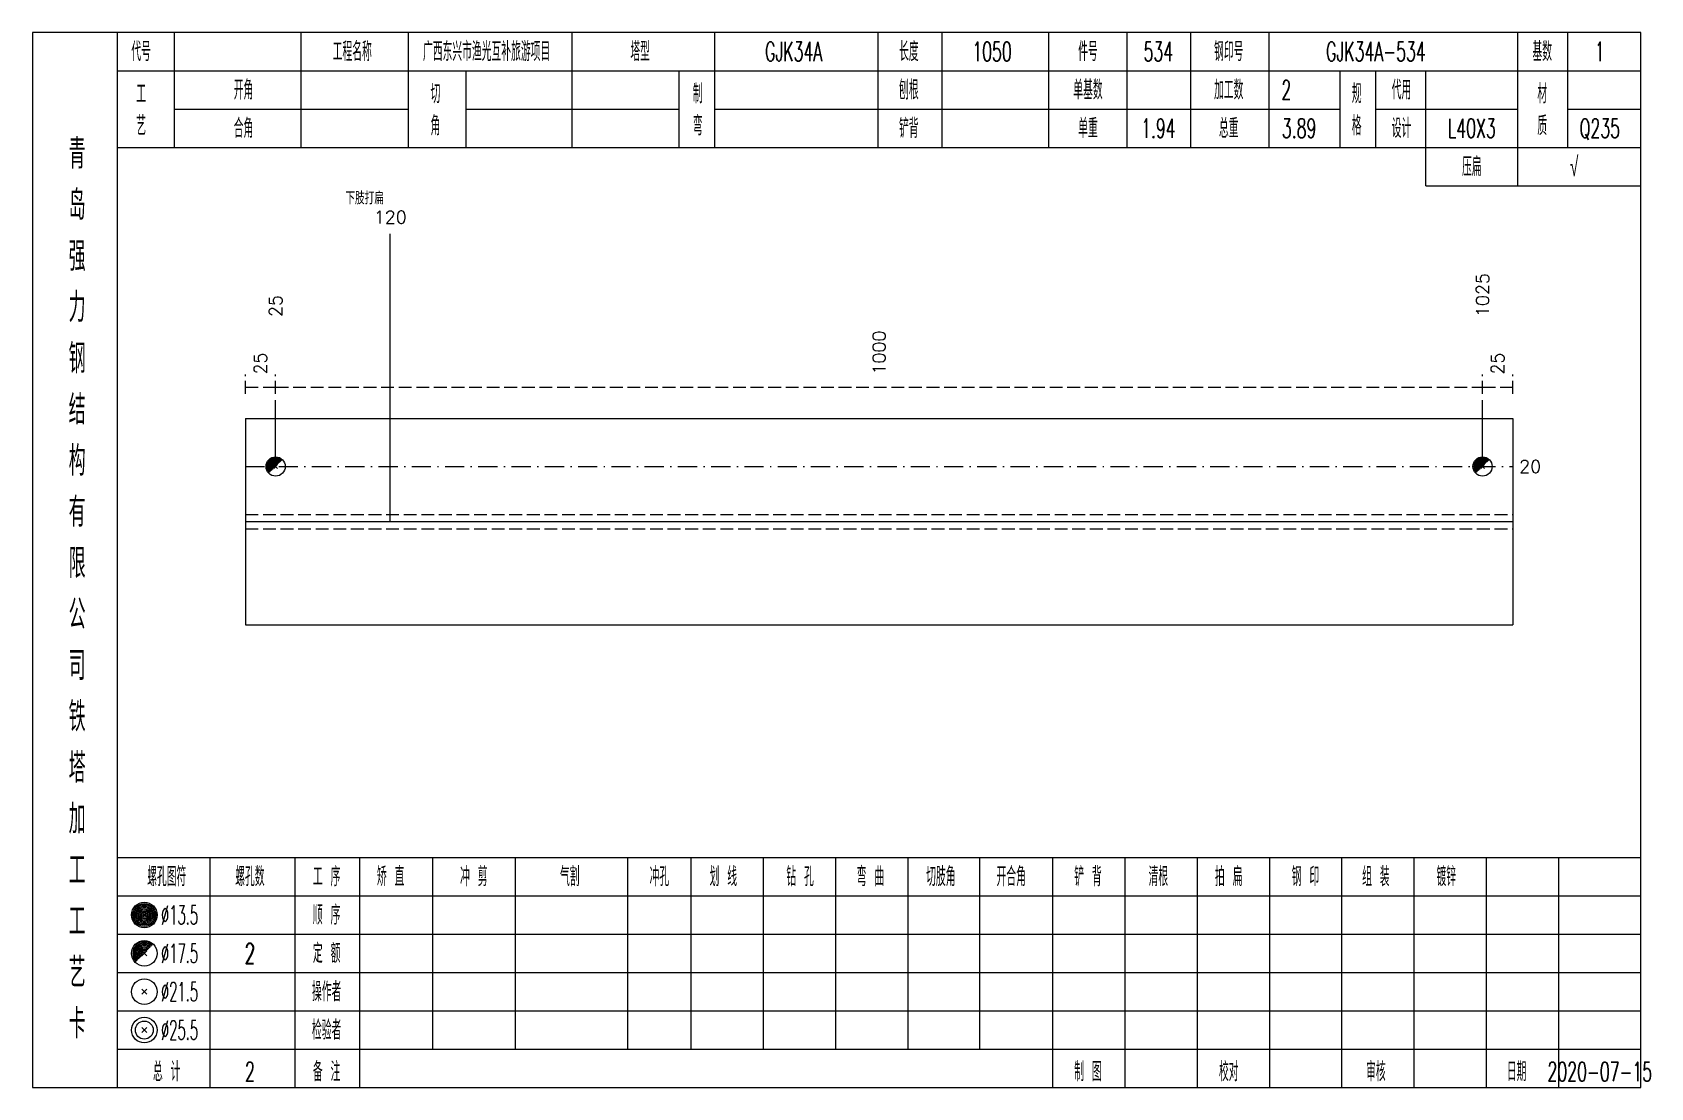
# Model space of a CAD drawing. Extents: x 0 to 2606, y -377 to 6479.
# Drawn here: x 784.2 to 1037.1, y 4025 to 4190 of the extents above; entities that cross this region are included whole.
import ezdxf
from ezdxf.enums import TextEntityAlignment as Align

# ---------------------------------------------------------------- set-up
doc = ezdxf.new("R2010")
doc.units = 0
doc.header["$MEASUREMENT"] = 0
doc.linetypes.add('一点画线', pattern=[5.2, 3, -1, 0.2, -1])
doc.linetypes.add('虚线', pattern=[2.75, 2, -0.75])
doc.layers.get('0').update_dxf_attribs({"linetype": 'CONTINUOUS', "lineweight": 25})
for name, color, linetype, lineweight in [('1', 7, 'CONTINUOUS', 25), ('2', 7, 'CONTINUOUS', 25), ('4', 7, 'CONTINUOUS', 25)]:
    doc.layers.add(name, color=color, linetype=linetype, lineweight=lineweight)
doc.styles.get("Standard").update_dxf_attribs({"font": 'simplex.shx', "width": 0.7, "height": 3, "bigfont": 'gbhzfs.shx'})

msp = doc.modelspace()

# ---------------------------------------------------------------- texts
at = {"color": 7, "linetype": 'Continuous', "lineweight": 13}
for s, p in [('1025', (1010.88, 4145.5)), ('25', (822.22, 4145.5))]:
    msp.add_text(s, height=2, rotation=90, dxfattribs=at).set_placement(p, align=Align.MIDDLE_LEFT)
at = {"color": 8, "linetype": 'Continuous', "lineweight": 9}
for s, p in [('1000', (916.55, 4136.5)), ('25', (819.86, 4136.5)), ('25', (1013.24, 4136.5))]:
    msp.add_text(s, height=2, rotation=90, dxfattribs=at).set_placement(p, align=Align.MIDDLE_LEFT)
at = {"color": 7, "linetype": 'Continuous', "lineweight": 13}
msp.add_text('20', height=2, dxfattribs=at).set_placement((1016.6, 4122.12), align=Align.MIDDLE_LEFT)
at = {"layer": '2', "color": 7, "linetype": 'Continuous', "lineweight": 13}
for s, p in [('下肢打扁', (836.14, 4162.5)), ('120', (840.14, 4159.5))]:
    msp.add_text(s, height=2, dxfattribs=at).set_placement(p, align=Align.BOTTOM_CENTER)
at = {"layer": '4', "color": 1, "linetype": 'Continuous', "lineweight": 13}
for s, height, width, p in [('工程名称', 3, 0.6, (834.2, 4187)), ('广西东兴市渔光互补旅游项目', 3, 0.6, (855.2, 4187)), ('塔型', 3, 0.6, (879.2, 4187)), ('长度', 3, 0.6, (921.2, 4187)), ('件号', 3, 0.6, (949.2, 4187)), ('钢印号', 3, 0.6, (971.2, 4187)), ('基数', 3, 0.6, (1020.2, 4187)), ('代号', 3, 0.6, (801.2, 4187)), ('GJK34A', 3, 0.6, (903.2, 4187)), ('1050', 3, 0.6, (934.2, 4187)), ('534', 3, 0.6, (960.2, 4187)), ('GJK34A-534', 3, 0.6, (994.2, 4187)), ('1', 3, 0.6, (1029.2, 4187)), ('工', 3, 0.6, (801.2, 4180.4)), ('开角', 3, 0.6, (817.2, 4181)), ('切', 3, 0.6, (847.2, 4180.4)), ('制', 3, 0.6, (888.2, 4180.4)), ('刨根', 3, 0.6, (921.2, 4181)), ('单基数', 3, 0.6, (949.2, 4181)), ('加工数', 3, 0.6, (971.2, 4181)), ('2', 3, 0.6, (980.2, 4181)), ('规', 3, 0.6, (991.2, 4180.4)), ('代用', 3, 0.6, (998.2, 4181)), ('材', 3, 0.6, (1020.2, 4180.4)), ('艺', 3, 0.6, (801.2, 4175.4)), ('合角', 3, 0.6, (817.2, 4175)), ('角', 3, 0.6, (847.2, 4175.4)), ('弯', 3, 0.6, (888.2, 4175.4)), ('铲背', 3, 0.6, (921.2, 4175)), ('单重', 3, 0.6, (949.2, 4175)), ('1.94', 3, 0.6, (960.2, 4175)), ('总重', 3, 0.6, (971.2, 4175)), ('3.89', 3, 0.6, (982.2, 4175)), ('格', 3, 0.6, (991.2, 4175.4)), ('设计', 3, 0.6, (998.2, 4175)), ('L40X3', 3, 0.6, (1009.2, 4175)), ('质', 3, 0.6, (1020.2, 4175.4)), ('Q235', 3, 0.6, (1029.2, 4175)), ('青', 4.6, 0.8, (791.2, 4171)), ('压扁', 3, 0.6, (1009.2, 4169)), ('√', 3, 0.6, (1025.2, 4169)), ('岛', 4.6, 0.8, (791.2, 4163)), ('强', 4.6, 0.8, (791.2, 4155)), ('力', 4.6, 0.8, (791.2, 4147)), ('钢', 4.6, 0.8, (791.2, 4139)), ('结', 4.6, 0.8, (791.2, 4131)), ('构', 4.6, 0.8, (791.2, 4123)), ('有', 4.6, 0.8, (791.2, 4115)), ('限', 4.6, 0.8, (791.2, 4107)), ('公', 4.6, 0.8, (791.2, 4099)), ('司', 4.6, 0.8, (791.2, 4091)), ('铁', 4.6, 0.8, (791.2, 4083)), ('塔', 4.6, 0.8, (791.2, 4075)), ('加', 4.6, 0.8, (791.2, 4067)), ('工', 4.6, 0.8, (791.2, 4059)), ('螺孔图符', 3, 0.6, (805.2, 4058)), ('螺孔数', 3, 0.6, (818.2, 4058)), ('工 序', 3, 0.6, (830.2, 4058)), ('矫 直', 3, 0.6, (840.2, 4058)), ('冲 剪', 3, 0.6, (853.2, 4058)), ('气割', 3, 0.6, (868.2, 4058)), ('冲孔', 3, 0.6, (882.2, 4058)), ('划 线', 3, 0.6, (892.2, 4058)), ('钻 孔', 3, 0.6, (904.2, 4058)), ('弯 曲', 3, 0.6, (915.2, 4058)), ('切肢角', 3, 0.6, (926.2, 4058)), ('开合角', 3, 0.6, (937.2, 4058)), ('铲 背', 3, 0.6, (949.2, 4058)), ('清根', 3, 0.6, (960.2, 4058)), ('拍 扁', 3, 0.6, (971.2, 4058)), ('钢 印', 3, 0.6, (983.2, 4058)), ('组 装', 3, 0.6, (994.2, 4058)), ('镀锌', 3, 0.6, (1005.2, 4058)), ('工', 4.6, 0.8, (791.2, 4051)), ('%%C13.5', 3, 0.5, (807.2, 4052)), ('顺 序', 3, 0.6, (830.2, 4052)), ('%%C17.5', 3, 0.5, (807.2, 4046)), ('2', 3.2, 0.6, (818.2, 4046)), ('定 额', 3, 0.6, (830.2, 4046)), ('艺', 4.6, 0.8, (791.2, 4043)), ('%%C21.5', 3, 0.5, (807.2, 4040)), ('操作者', 3, 0.6, (830.2, 4040)), ('卡', 4.6, 0.8, (791.2, 4035)), ('%%C25.5', 3, 0.5, (807.2, 4034)), ('检验者', 3, 0.6, (830.2, 4034)), ('总 计', 3, 0.6, (805.2, 4027.5)), ('2', 3, 0.6, (818.2, 4027.5)), ('备 注', 3, 0.6, (830.2, 4027.5)), ('制 图', 3, 0.6, (949.2, 4027.5)), ('校对', 3, 0.6, (971.2, 4027.5)), ('审核', 3, 0.6, (994.2, 4027.5)), ('日期', 3, 0.6, (1016.2, 4027.5)), ('2020-07-15', 3, 0.6, (1029.2, 4027.5))]:
    msp.add_text(s, height=height, dxfattribs=dict(at, width=width)).set_placement(p, align=Align.MIDDLE_CENTER)

# ---------------------------------------------------------------- linework, layer by layer
at = {"color": 8, "linetype": '虚线', "lineweight": 9}
for p, q in [((817.5, 4133.5), (817.5, 4136.5)), ((822.22, 4133.5), (822.22, 4136.5)), ((822.22, 4133.5), (822.22, 4136.5)), ((1010.88, 4133.5), (1010.88, 4136.5)), ((1010.88, 4133.5), (1010.88, 4136.5)), ((1015.6, 4133.5), (1015.6, 4136.5)), ((817.5, 4134.5), (822.22, 4134.5)), ((822.22, 4134.5), (1010.88, 4134.5)), ((1010.88, 4134.5), (1015.6, 4134.5))]:
    msp.add_line(p, q, dxfattribs=at)
at = {"color": 7, "linetype": 'Continuous', "lineweight": 13}
for p, q in [((822.22, 4122.12), (822.22, 4132.5)), ((1010.88, 4122.12), (1010.88, 4132.5))]:
    msp.add_line(p, q, dxfattribs=at)
at = {"color": 7, "linetype": 'Continuous', "lineweight": 18}
for p, q in [((817.5, 4129.62), (817.5, 4097.38)), ((817.5, 4129.62), (1015.6, 4129.62)), ((1015.6, 4129.62), (1015.6, 4097.38)), ((817.5, 4113.5), (1015.6, 4113.5))]:
    msp.add_line(p, q, dxfattribs=at)
at = {"color": 3, "linetype": '一点画线', "lineweight": 13}
msp.add_line((817.5, 4122.12), (1015.6, 4122.12), dxfattribs=at)
at = {"color": 7, "linetype": 'Continuous', "lineweight": 0}
for p, q in [((821.92, 4121.82), (822.52, 4122.43)), ((821.92, 4122.43), (822.52, 4121.82)), ((1010.58, 4121.82), (1011.18, 4122.43)), ((1010.58, 4122.43), (1011.18, 4121.82))]:
    msp.add_line(p, q, dxfattribs=at)
at = {"color": 1, "linetype": '虚线', "lineweight": 18}
for p, q in [((817.5, 4114.62), (1015.6, 4114.62)), ((817.5, 4112.38), (1015.6, 4112.38))]:
    msp.add_line(p, q, dxfattribs=at)
at = {"color": 7, "linetype": 'Continuous', "lineweight": 13}
for centre in [(822.22, 4122.12), (1010.88, 4122.12)]:
    msp.add_circle(centre, 1.5, dxfattribs=at)
for centre, radius in [((822.22, 4122.12), 1.35), ((822.22, 4122.12), 1.2), ((822.22, 4122.12), 1.05), ((822.22, 4122.12), 0.9), ((1010.88, 4122.12), 1.35), ((1010.88, 4122.12), 1.2), ((1010.88, 4122.12), 1.05), ((1010.88, 4122.12), 0.9), ((822.22, 4122.12), 0.75), ((822.22, 4122.12), 0.6), ((822.22, 4122.12), 0.45), ((822.22, 4122.12), 0.3), ((822.22, 4122.12), 0.15), ((1010.88, 4122.12), 0.75), ((1010.88, 4122.12), 0.6), ((1010.88, 4122.12), 0.45), ((1010.88, 4122.12), 0.3), ((1010.88, 4122.12), 0.15)]:
    msp.add_arc(centre, radius, 45, 225, dxfattribs=at)
at = {"layer": '1', "color": 7, "linetype": 'Continuous', "lineweight": 18}
msp.add_line((817.5, 4097.38), (1015.6, 4097.38), dxfattribs=at)
at = {"layer": '2', "color": 7, "linetype": 'Continuous', "lineweight": 13}
msp.add_line((840.14, 4113.5), (840.14, 4158.5), dxfattribs=at)
at = {"layer": '4', "color": 1, "linetype": 'Continuous', "lineweight": 18}
for p, q in [((797.5, 4025), (797.5, 4190)), ((806.4, 4172), (806.4, 4190)), ((826.2, 4172), (826.2, 4190)), ((843, 4172), (843, 4190)), ((868.6, 4172), (868.6, 4190)), ((890.9, 4172), (890.9, 4190)), ((916.4, 4172), (916.4, 4190)), ((926.4, 4172), (926.4, 4190)), ((943.1, 4172), (943.1, 4190)), ((955.3, 4172), (955.3, 4190)), ((965.3, 4172), (965.3, 4190)), ((977.5, 4172), (977.5, 4190)), ((1016.4, 4166), (1016.4, 4190)), ((1024.2, 4172), (1024.2, 4190)), ((797.5, 4184), (1035.6, 4184)), ((852, 4172), (852, 4184)), ((885.3, 4172), (885.3, 4184)), ((988.6, 4172), (988.6, 4184)), ((994.2, 4172), (994.2, 4184)), ((1002, 4166), (1002, 4184)), ((806.4, 4178), (843, 4178)), ((852, 4178), (885.3, 4178)), ((890.9, 4178), (988.6, 4178)), ((994.2, 4178), (1016.4, 4178)), ((1024.2, 4178), (1035.6, 4178)), ((797.5, 4172), (1035.6, 4172)), ((1002, 4166), (1035.6, 4166)), ((797.5, 4061), (1035.6, 4061)), ((812, 4025), (812, 4061)), ((825.3, 4025), (825.3, 4061)), ((835.4, 4025), (835.4, 4061)), ((846.8, 4031), (846.8, 4061)), ((859.7, 4031), (859.7, 4061)), ((877.3, 4031), (877.3, 4061)), ((887.2, 4031), (887.2, 4061)), ((898.5, 4031), (898.5, 4061)), ((909.8, 4031), (909.8, 4061)), ((921.1, 4031), (921.1, 4061)), ((932.3, 4031), (932.3, 4061)), ((943.7, 4031), (943.7, 4061)), ((955, 4031), (955, 4061)), ((966.3, 4031), (966.3, 4061)), ((977.6, 4031), (977.6, 4061)), ((988.9, 4031), (988.9, 4061)), ((1000.2, 4031), (1000.2, 4061)), ((1011.5, 4031), (1011.5, 4061)), ((1022.8, 4031), (1022.8, 4061)), ((797.5, 4055), (1035.6, 4055)), ((797.5, 4049), (1035.6, 4049)), ((797.5, 4043), (1035.6, 4043)), ((797.5, 4037), (1035.6, 4037)), ((797.5, 4031), (1035.6, 4031)), ((943.7, 4025), (943.7, 4031)), ((955, 4025), (955, 4031)), ((966.3, 4025), (966.3, 4031)), ((977.6, 4025), (977.6, 4031)), ((988.9, 4025), (988.9, 4031)), ((1000.2, 4025), (1000.2, 4031)), ((1011.5, 4025), (1011.5, 4031)), ((1022.8, 4025), (1022.8, 4031))]:
    msp.add_line(p, q, dxfattribs=at)
at = {"layer": '4', "color": 7, "linetype": 'Continuous', "lineweight": 13}
for p, q in [((801.5, 4051.8), (801.9, 4052.2)), ((801.9, 4051.8), (801.5, 4052.2)), ((801.3, 4039.6), (802.1, 4040.4)), ((802.1, 4039.6), (801.3, 4040.4)), ((801.3, 4033.6), (802.1, 4034.4)), ((802.1, 4033.6), (801.3, 4034.4))]:
    msp.add_line(p, q, dxfattribs=at)
at = {"layer": '4', "color": 7, "linetype": 'Continuous', "lineweight": 0}
for p, q in [((801.3, 4045.6), (802.1, 4046.4)), ((801.3, 4046.4), (802.1, 4045.6))]:
    msp.add_line(p, q, dxfattribs=at)
at = {"layer": '4', "color": 1, "linetype": 'Continuous', "lineweight": 18}
msp.add_lwpolyline([(784.2, 4190), (784.2, 4025), (1035.6, 4025), (1035.6, 4190)], close=True, dxfattribs=at)
at = {"layer": '4', "color": 7, "linetype": 'Continuous', "lineweight": 13}
for centre, radius in [((801.7, 4052), 2), ((801.7, 4052), 1.8), ((801.7, 4052), 1.6), ((801.7, 4052), 1.4), ((801.7, 4052), 1.2), ((801.7, 4052), 1), ((801.7, 4052), 0.8), ((801.7, 4052), 0.6), ((801.7, 4052), 0.4), ((801.7, 4052), 0.2), ((801.7, 4046), 2), ((801.7, 4040), 2), ((801.7, 4034), 2), ((801.7, 4034), 1.4)]:
    msp.add_circle(centre, radius, dxfattribs=at)
for radius in [1.8, 1.6, 1.4, 1.2, 1, 0.8, 0.6, 0.4, 0.2]:
    msp.add_arc((801.7, 4046), radius, 45, 225, dxfattribs=at)

msp.set_redraw_order([(e.dxf.handle, doc.entitydb.next_handle()) for e in msp.query("TEXT MTEXT ATTDEF DIMENSION ARC_DIMENSION")])  # texts and dimensions are drawn at this point

doc.saveas('drawing.dxf')
